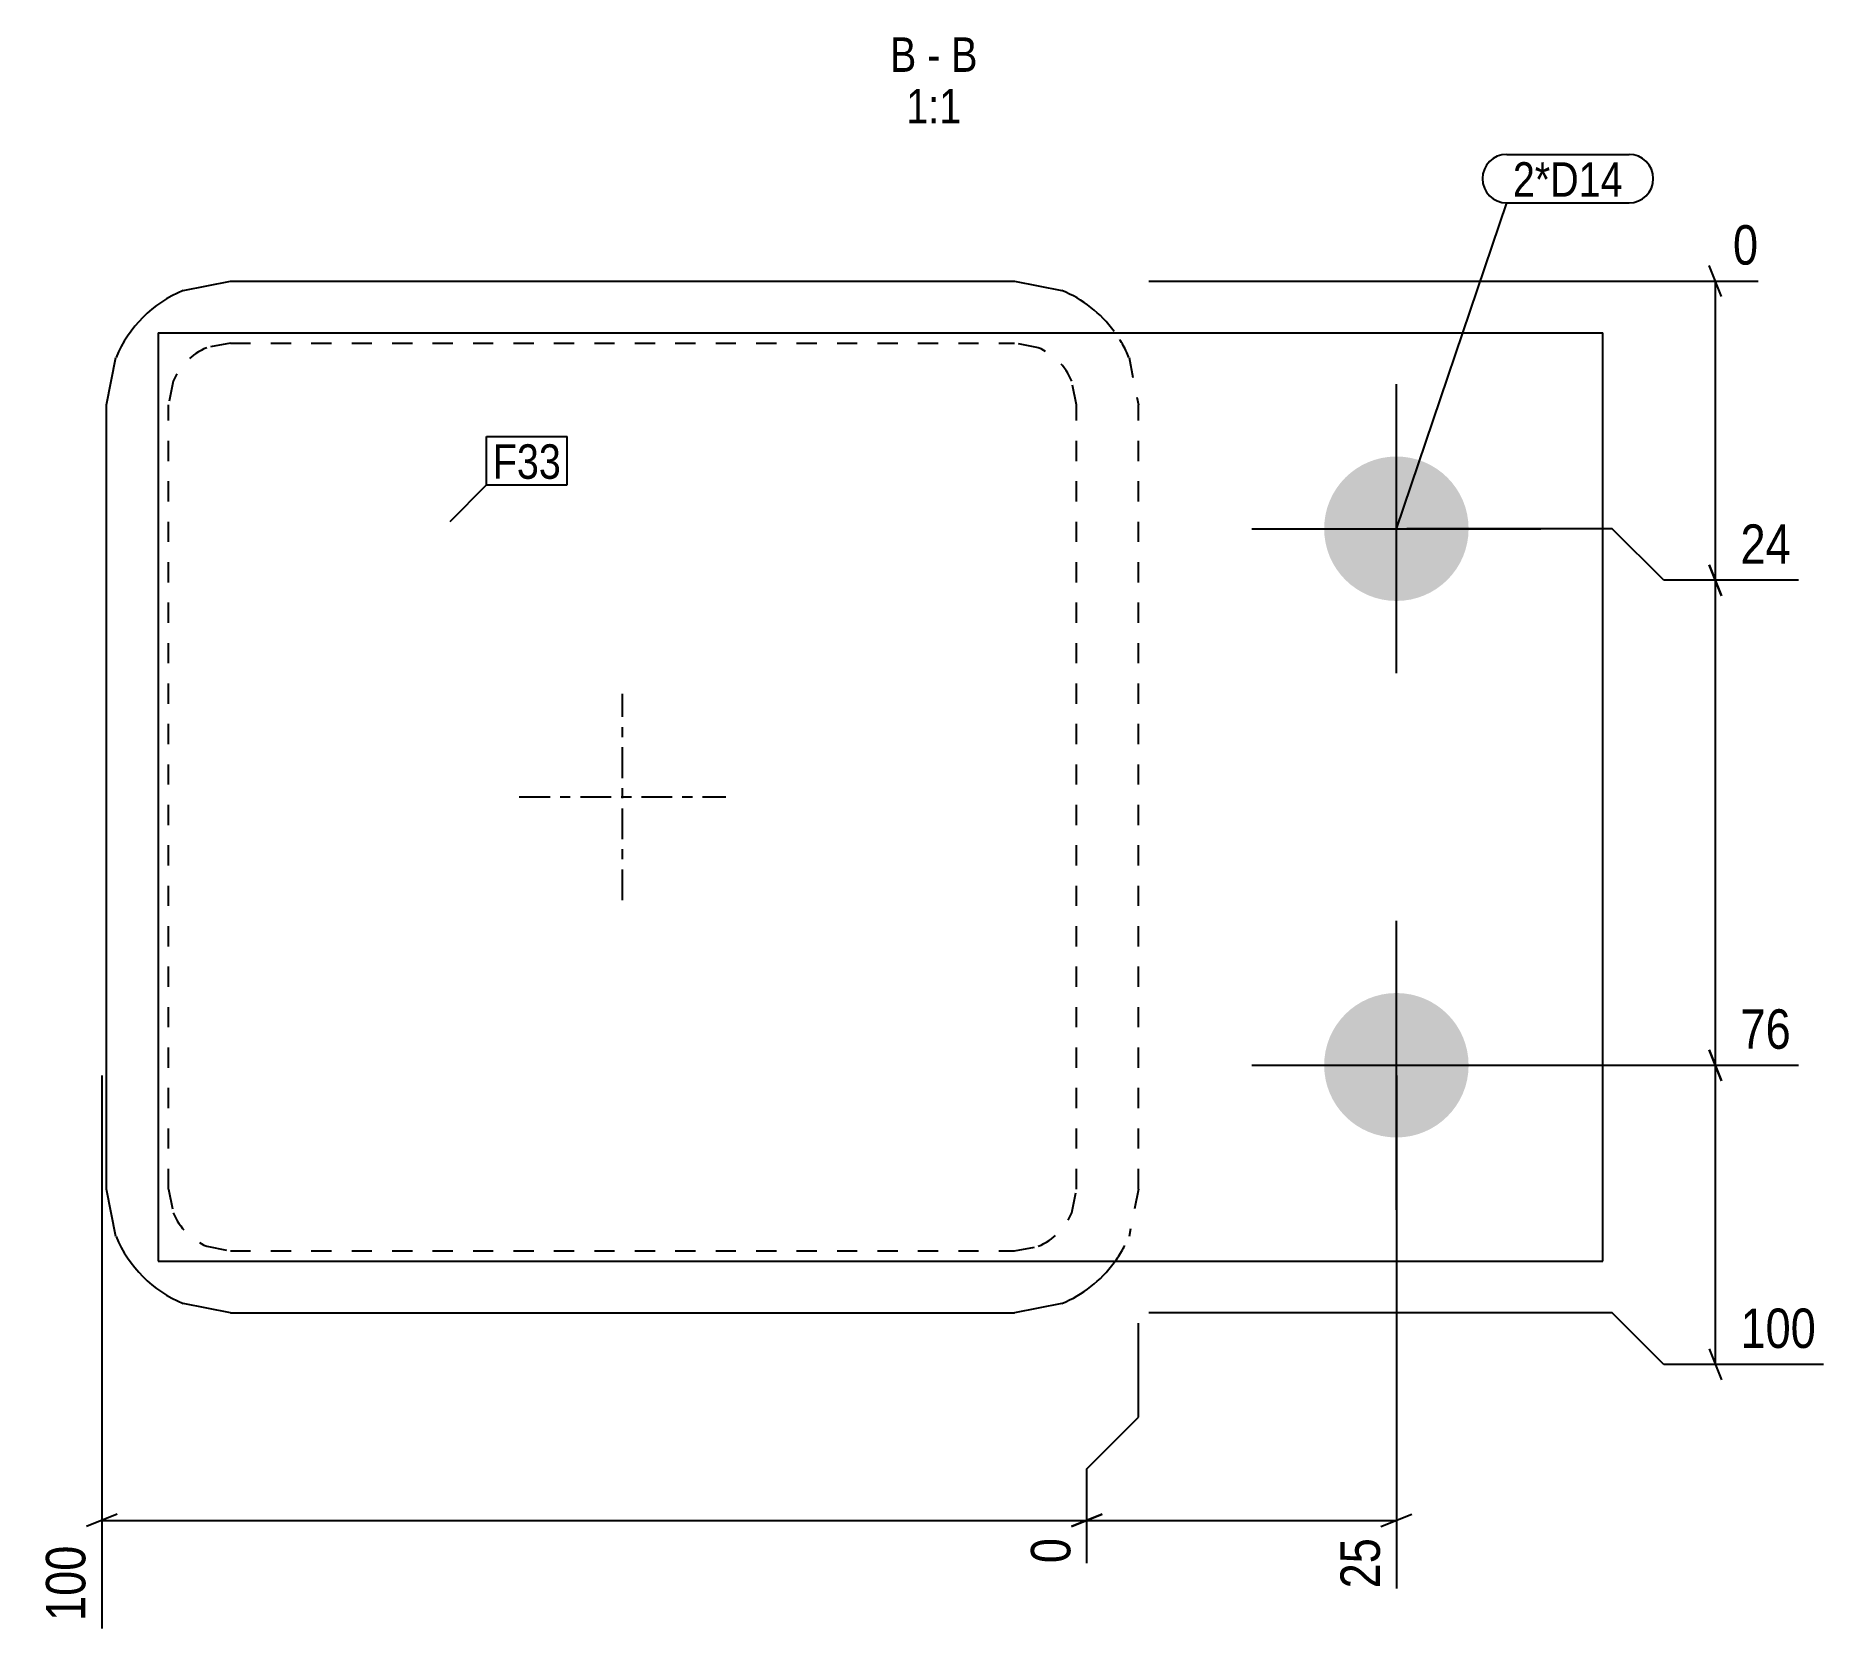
# Model space of a CAD drawing. Header units: millimetres. Extents: x 5 to 23246, y 2 to 763.
# Drawn here: x 15457.9 to 15631.2, y 2.3 to 156.8 of the extents above; entities that cross this region are included whole.
import ezdxf

# ---------------------------------------------------------------- set-up
doc = ezdxf.new("R2010")
doc.units = ezdxf.units.MM
doc.linetypes.add('DXK_LINE_DOT2', pattern=[3.9198, 1.9599, -1.9599])
doc.linetypes.add('DXK_LINE_DOT3', pattern=[5.9187, 2.979, -0.9799, 0.9799, -0.9799])
for name, color, linetype in [('MÅLSÆTNING', 7, 'Continuous'), ('STÅL', 7, 'Continuous'), ('TEKST', 7, 'Continuous')]:
    doc.layers.add(name, color=color, linetype=linetype)
doc.styles.add('Arial Narrow', font='ARIALN.TTF', dxfattribs={"height": 0.2})

msp = doc.modelspace()

# ---------------------------------------------------------------- hatches: boundary and pattern name
at = {"layer": 'STÅL', "linetype": 'Continuous'}
for points in [[(15589.73, 115.99, -1), (15589.73, 101.99, -1)], [(15589.73, 63.99, -1), (15589.73, 49.99, -1)]]:
    msp.add_hatch(color=96, dxfattribs=at).paths.add_polyline_path(points)

# ---------------------------------------------------------------- linework, layer by layer
at = {"layer": 'MÅLSÆTNING', "color": 7, "linetype": 'Continuous'}
for p, q in [((15621.25, 131.49), (15620.05, 134.49)), ((15565.73, 132.99), (15624.79, 132.99)), ((15620.65, 103.99), (15620.65, 132.99)), ((15610.65, 108.99), (15590.73, 108.99)), ((15610.65, 108.99), (15590.73, 108.99)), ((15615.65, 103.99), (15610.65, 108.99)), ((15615.65, 103.99), (15610.65, 108.99)), ((15621.25, 102.49), (15620.05, 105.49)), ((15620.05, 105.49), (15621.25, 102.49)), ((15628.69, 103.99), (15615.65, 103.99)), ((15620.65, 56.99), (15620.65, 103.99)), ((15621.25, 55.49), (15620.05, 58.49)), ((15620.05, 58.49), (15621.25, 55.49)), ((15464.27, 55.99), (15464.27, 2.4)), ((15589.73, 55.99), (15589.73, 6.29)), ((15590.73, 56.99), (15628.69, 56.99)), ((15620.65, 27.99), (15620.65, 56.99)), ((15610.65, 32.99), (15565.73, 32.99)), ((15615.65, 27.99), (15610.65, 32.99)), ((15564.73, 22.87), (15564.73, 31.99)), ((15564.73, 22.87), (15564.73, 31.99)), ((15620.05, 29.49), (15621.25, 26.49)), ((15631.12, 27.99), (15615.65, 27.99)), ((15559.73, 17.87), (15564.73, 22.87)), ((15559.73, 17.87), (15564.73, 22.87)), ((15559.73, 8.73), (15559.73, 17.87)), ((15559.73, 8.73), (15559.73, 17.87)), ((15465.77, 13.47), (15462.77, 12.27)), ((15464.27, 12.87), (15559.73, 12.87)), ((15561.23, 13.47), (15558.23, 12.27)), ((15558.23, 12.27), (15561.23, 13.47)), ((15559.73, 12.87), (15589.73, 12.87)), ((15588.23, 12.27), (15591.23, 13.47))]:
    msp.add_line(p, q, dxfattribs=at)
at = {"layer": 'STÅL', "color": 2, "linetype": 'Continuous'}
for p, q in [((15472.14, 132.07), (15476.73, 132.99)), ((15476.73, 132.99), (15552.73, 132.99)), ((15552.73, 132.99), (15557.32, 132.07)), ((15469.73, 127.99), (15609.73, 127.99)), ((15469.73, 127.99), (15469.73, 37.99)), ((15609.73, 37.99), (15609.73, 127.99)), ((15464.73, 120.99), (15465.64, 125.58)), ((15464.73, 44.99), (15464.73, 120.99)), ((15465.64, 40.4), (15464.73, 44.99)), ((15469.73, 37.99), (15609.73, 37.99)), ((15476.73, 32.99), (15472.14, 33.9)), ((15476.73, 32.99), (15552.73, 32.99)), ((15557.32, 33.9), (15552.73, 32.99))]:
    msp.add_line(p, q, dxfattribs=at)
at = {"layer": 'STÅL', "color": 7, "linetype": 'DXK_LINE_DOT2'}
for p, q in [((15476.73, 126.99), (15474.43, 126.53)), ((15476.73, 126.99), (15552.73, 126.99)), ((15555.03, 126.53), (15552.73, 126.99)), ((15563.82, 125.58), (15564.73, 120.99)), ((15471.19, 123.28), (15470.73, 120.99)), ((15558.73, 120.99), (15558.27, 123.28)), ((15470.73, 44.99), (15470.73, 120.99)), ((15558.73, 44.99), (15558.73, 120.99)), ((15564.73, 44.99), (15564.73, 120.99)), ((15470.73, 44.99), (15471.19, 42.69)), ((15558.27, 42.69), (15558.73, 44.99)), ((15564.73, 44.99), (15563.82, 40.4)), ((15474.43, 39.44), (15476.73, 38.99)), ((15476.73, 38.99), (15552.73, 38.99)), ((15552.73, 38.99), (15555.03, 39.44))]:
    msp.add_line(p, q, dxfattribs=at)
at = {"layer": 'STÅL', "color": 96, "linetype": 'Continuous'}
for p, q in [((15589.73, 94.99), (15589.73, 122.99)), ((15575.73, 108.99), (15603.73, 108.99)), ((15589.73, 42.99), (15589.73, 70.99)), ((15575.73, 56.99), (15603.73, 56.99))]:
    msp.add_line(p, q, dxfattribs=at)
at = {"layer": 'STÅL', "color": 7, "linetype": 'DXK_LINE_DOT3'}
for p, q in [((15514.73, 72.99), (15514.73, 92.99)), ((15504.73, 82.99), (15524.73, 82.99))]:
    msp.add_line(p, q, dxfattribs=at)
at = {"layer": 'STÅL', "color": 2, "linetype": 'Continuous'}
for centre, start, end in [((15476.73, 120.99), 112.5, 157.5), ((15552.73, 120.99), 36.4486, 67.5), ((15476.73, 44.99), 202.5, 247.5), ((15552.73, 44.99), 292.5, 323.5514)]:
    msp.add_arc(centre, 12, start, end, dxfattribs=at)
at = {"layer": 'STÅL', "color": 7, "linetype": 'DXK_LINE_DOT2'}
for centre, radius, start, end in [((15476.73, 120.99), 6, 112.5, 157.5), ((15552.73, 120.99), 6, 22.5, 67.5), ((15552.73, 120.99), 12, 22.5, 36.4486), ((15476.73, 44.99), 6, 202.5, 247.5), ((15552.73, 44.99), 6, 292.5, 337.5), ((15552.73, 44.99), 12, 323.5514, 337.5)]:
    msp.add_arc(centre, radius, start, end, dxfattribs=at)

# ---------------------------------------------------------------- wipeouts: each hides what was drawn before it
at = {"color": 0, "linetype": 'Continuous'}
for points in [[(15543.21, 153.27), (15543.21, 156.77), (15540.65, 156.77), (15540.65, 153.27)], [(15545.53, 153.27), (15545.53, 156.77), (15544.26, 156.77), (15544.26, 153.27)], [(15549.14, 153.27), (15549.14, 156.77), (15546.58, 156.77), (15546.58, 153.27)], [(15547.56, 148.27), (15547.56, 151.77), (15542.23, 151.77), (15542.23, 148.27)]]:
    msp.add_wipeout(points, dxfattribs=at).dxf.layer = 'TEKST'
at = {"color": 0}
for points in [[(15611.68, 141.17), (15611.68, 144.67), (15601.02, 144.67), (15601.02, 141.17)], [(15508.77, 113.83), (15508.77, 117.33), (15502.16, 117.33), (15502.16, 113.83)]]:
    msp.add_wipeout(points, dxfattribs=at).dxf.layer = 'TEKST'

# ---------------------------------------------------------------- next in the draw order: texts
at = {"layer": 'TEKST', "color": 3, "linetype": 'Continuous', "style": 'Arial Narrow'}
for s, p in [('B', (15540.65, 153.27)), ('B', (15546.58, 153.27)), ('-', (15544.26, 153.27)), ('1:1', (15542.23, 148.27))]:
    msp.add_text(s, height=3.34, dxfattribs=at).set_placement(p)

# ---------------------------------------------------------------- next in the draw order: wipeouts: each hides what was drawn before it
at = {"color": 0, "linetype": 'Continuous'}
for points in [[(15625.59, 133.79), (15625.59, 139.39), (15621.55, 139.39), (15621.55, 133.79)], [(15628.76, 104.79), (15628.76, 110.39), (15622.28, 110.39), (15622.28, 104.79)], [(15628.76, 57.79), (15628.76, 63.39), (15622.28, 63.39), (15622.28, 57.79)], [(15631.19, 28.79), (15631.19, 34.39), (15622.28, 34.39), (15622.28, 28.79)], [(15463.47, 11.24), (15457.87, 11.24), (15457.87, 2.33), (15463.47, 2.33)], [(15558.93, 11.97), (15553.33, 11.97), (15553.33, 7.93), (15558.93, 7.93)], [(15588.93, 11.97), (15583.33, 11.97), (15583.33, 5.49), (15588.93, 5.49)]]:
    msp.add_wipeout(points, dxfattribs=at).dxf.layer = 'MÅLSÆTNING'
at = {"color": 0}
for points in [[(15611.68, 141.17), (15611.68, 144.67), (15601.02, 144.67), (15601.02, 141.17)], [(15508.77, 113.83), (15508.77, 117.33), (15502.16, 117.33), (15502.16, 113.83)]]:
    msp.add_wipeout(points, dxfattribs=at).dxf.layer = 'TEKST'

# ---------------------------------------------------------------- next in the draw order: linework, layer by layer
at = {"layer": 'MÅLSÆTNING', "color": 7, "linetype": 'Continuous'}
for p, q in [((15628.69, 103.99), (15615.65, 103.99)), ((15590.73, 56.99), (15628.69, 56.99))]:
    msp.add_line(p, q, dxfattribs=at)
at = {"layer": 'TEKST', "color": 7, "linetype": 'Continuous'}
for p, q in [((15600.42, 145.27), (15612.28, 145.27)), ((15589.73, 108.99), (15600.42, 140.57)), ((15600.42, 140.57), (15612.28, 140.57)), ((15501.56, 117.93), (15509.37, 117.93)), ((15501.56, 113.23), (15501.56, 117.93)), ((15509.37, 113.23), (15509.37, 117.93)), ((15498.02, 109.69), (15501.56, 113.23)), ((15501.56, 113.23), (15509.37, 113.23))]:
    msp.add_line(p, q, dxfattribs=at)
for centre, start, end in [((15600.42, 142.92), 90, 270), ((15612.28, 142.92), 270, 90)]:
    msp.add_arc(centre, 2.35, start, end, dxfattribs=at)

# ---------------------------------------------------------------- next in the draw order: texts
at = {"layer": 'MÅLSÆTNING', "color": 3, "linetype": 'Continuous', "style": 'Arial Narrow'}
for s, height, p in [('0', 3.82, (15622.35, 134.59)), ('24', 3.818, (15623.08, 105.59)), ('76', 3.818, (15623.08, 58.59)), ('100', 3.818, (15623.08, 29.59))]:
    msp.add_text(s, height=height, dxfattribs=at).set_placement(p)
for s, height, p in [('0', 3.82, (15558.13, 8.73)), ('25', 3.818, (15588.13, 6.29)), ('100', 3.818, (15462.67, 3.13))]:
    msp.add_text(s, height=height, rotation=90.0002, dxfattribs=at).set_placement(p)
at = {"layer": 'TEKST', "color": 3, "style": 'Arial Narrow'}
for s, p in [('2*D14', (15601.02, 141.17)), ('F33', (15502.16, 113.83))]:
    msp.add_text(s, height=3.34, dxfattribs=at).set_placement(p)

doc.saveas('drawing.dxf')
